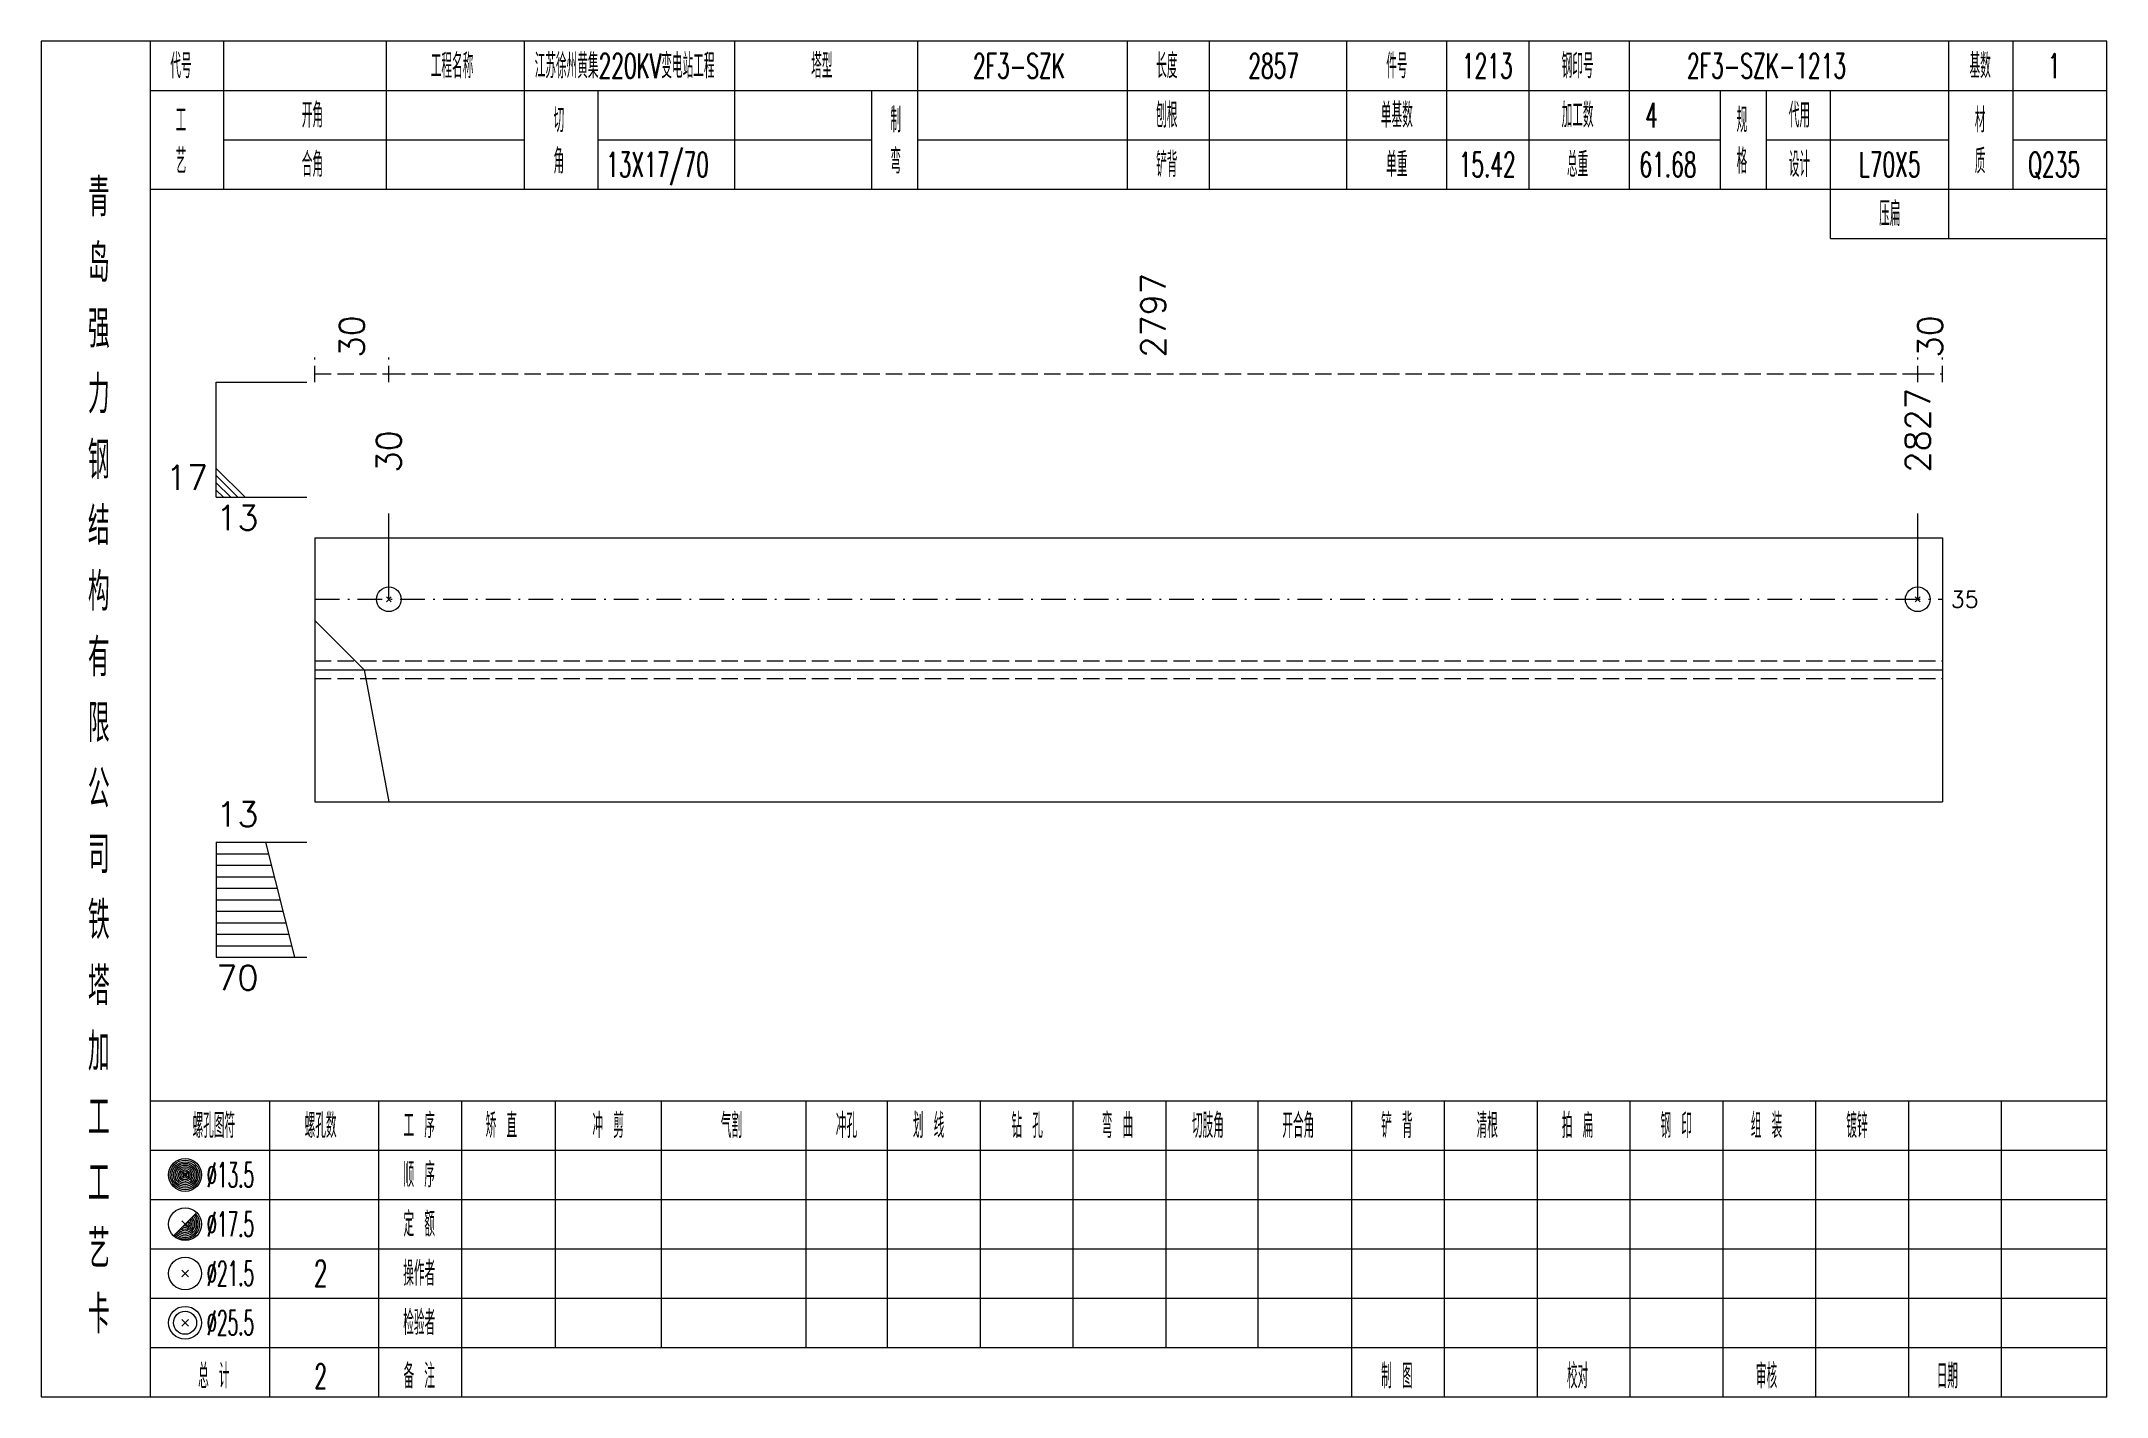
# Model space of a CAD drawing. Extents: x 0 to 4623, y -1159 to 4890.
# Drawn here: x 622.8 to 874.2, y 450 to 615 of the extents above; entities that cross this region are included whole.
import ezdxf
from ezdxf.enums import TextEntityAlignment as Align

# ---------------------------------------------------------------- set-up
doc = ezdxf.new("R2010")
doc.units = 0
doc.header["$MEASUREMENT"] = 0
doc.linetypes.add('一点画线', pattern=[5.2, 3, -1, 0.2, -1])
doc.linetypes.add('虚线', pattern=[2.75, 2, -0.75])
doc.layers.get('0').update_dxf_attribs({"linetype": 'CONTINUOUS', "lineweight": 25})
for name, color, linetype, lineweight in [('1', 7, 'CONTINUOUS', 25), ('4', 7, 'CONTINUOUS', 25), ('5', 7, 'CONTINUOUS', 25)]:
    doc.layers.add(name, color=color, linetype=linetype, lineweight=lineweight)
doc.styles.get("Standard").update_dxf_attribs({"font": 'simplex.shx', "width": 0.7, "height": 3, "bigfont": 'gbhzfs.shx'})

msp = doc.modelspace()

# ---------------------------------------------------------------- texts
at = {"color": 8, "linetype": 'Continuous', "lineweight": 9}
for s, p in [('2797', (758.15, 576.5)), ('30', (660.6, 576.5)), ('30', (852.7, 576.5))]:
    msp.add_text(s, height=3, rotation=90, dxfattribs=at).set_placement(p, align=Align.MIDDLE_LEFT)
at = {"color": 7, "linetype": 'Continuous', "lineweight": 13}
for s, p in [('2827', (851.2, 562.5)), ('30', (665.1, 562.5))]:
    msp.add_text(s, height=3, rotation=90, dxfattribs=at).set_placement(p, align=Align.MIDDLE_LEFT)
msp.add_text('17', height=3, dxfattribs=at).set_placement((643.1, 559.5), align=Align.BOTTOM_RIGHT)
for s, p in [('13', (644.1, 558.5)), ('70', (644.1, 502.5))]:
    msp.add_text(s, height=3, dxfattribs=at).set_placement(p, align=Align.TOP_LEFT)
msp.add_text('35', height=2, dxfattribs=at).set_placement((855.2, 547.071), align=Align.MIDDLE_LEFT)
msp.add_text('13', height=3, dxfattribs=at).set_placement((644.1, 518.5), align=Align.BOTTOM_LEFT)
at = {"layer": '4', "color": 1, "linetype": 'Continuous', "lineweight": 13}
for s, height, width, p in [('代号', 3, 0.6, (639.8, 612)), ('工程名称', 3, 0.6, (672.8, 612)), ('江苏徐州黄集220KV变电站工程', 3, 0.6, (693.8, 612)), ('塔型', 3, 0.6, (717.8, 612)), ('2F3-SZK', 3, 0.6, (741.8, 612)), ('长度', 3, 0.6, (759.8, 612)), ('2857', 3, 0.6, (772.8, 612)), ('件号', 3, 0.6, (787.8, 612)), ('1213', 3, 0.6, (798.8, 612)), ('钢印号', 3, 0.6, (809.8, 612)), ('2F3-SZK-1213', 3, 0.6, (832.8, 612)), ('基数', 3, 0.6, (858.8, 612)), ('1', 3, 0.6, (867.8, 612)), ('工', 3, 0.6, (639.8, 605.4)), ('开角', 3, 0.6, (655.8, 606)), ('切', 3, 0.6, (685.8, 605.4)), ('制', 3, 0.6, (726.8, 605.4)), ('刨根', 3, 0.6, (759.8, 606)), ('单基数', 3, 0.6, (787.8, 606)), ('加工数', 3, 0.6, (809.8, 606)), ('4', 3, 0.6, (818.8, 606)), ('规', 3, 0.6, (829.8, 605.4)), ('代用', 3, 0.6, (836.8, 606)), ('材', 3, 0.6, (858.8, 605.4)), ('艺', 3, 0.6, (639.8, 600.4)), ('合角', 3, 0.6, (655.8, 600)), ('角', 3, 0.6, (685.8, 600.4)), ('13X17/70', 3, 0.6, (697.8, 600)), ('弯', 3, 0.6, (726.8, 600.4)), ('铲背', 3, 0.6, (759.8, 600)), ('单重', 3, 0.6, (787.8, 600)), ('15.42', 3, 0.6, (798.8, 600)), ('总重', 3, 0.6, (809.8, 600)), ('61.68', 3, 0.6, (820.8, 600)), ('格', 3, 0.6, (829.8, 600.4)), ('设计', 3, 0.6, (836.8, 600)), ('L70X5', 3, 0.6, (847.8, 600)), ('质', 3, 0.6, (858.8, 600.4)), ('Q235', 3, 0.6, (867.8, 600)), ('青', 4.6, 0.8, (629.8, 596)), ('压扁', 3, 0.6, (847.8, 594)), ('岛', 4.6, 0.8, (629.8, 588)), ('强', 4.6, 0.8, (629.8, 580)), ('力', 4.6, 0.8, (629.8, 572)), ('钢', 4.6, 0.8, (629.8, 564)), ('结', 4.6, 0.8, (629.8, 556)), ('构', 4.6, 0.8, (629.8, 548)), ('有', 4.6, 0.8, (629.8, 540)), ('限', 4.6, 0.8, (629.8, 532)), ('公', 4.6, 0.8, (629.8, 524)), ('司', 4.6, 0.8, (629.8, 516)), ('铁', 4.6, 0.8, (629.8, 508)), ('塔', 4.6, 0.8, (629.8, 500)), ('加', 4.6, 0.8, (629.8, 492)), ('工', 4.6, 0.8, (629.8, 484)), ('螺孔图符', 3, 0.6, (643.8, 483)), ('螺孔数', 3, 0.6, (656.8, 483)), ('工 序', 3, 0.6, (668.8, 483)), ('矫 直', 3, 0.6, (678.8, 483)), ('冲 剪', 3, 0.6, (691.8, 483)), ('气割', 3, 0.6, (706.8, 483)), ('冲孔', 3, 0.6, (720.8, 483)), ('划 线', 3, 0.6, (730.8, 483)), ('钻 孔', 3, 0.6, (742.8, 483)), ('弯 曲', 3, 0.6, (753.8, 483)), ('切肢角', 3, 0.6, (764.8, 483)), ('开合角', 3, 0.6, (775.8, 483)), ('铲 背', 3, 0.6, (787.8, 483)), ('清根', 3, 0.6, (798.8, 483)), ('拍 扁', 3, 0.6, (809.8, 483)), ('钢 印', 3, 0.6, (821.8, 483)), ('组 装', 3, 0.6, (832.8, 483)), ('镀锌', 3, 0.6, (843.8, 483)), ('工', 4.6, 0.8, (629.8, 476)), ('%%C13.5', 3, 0.5, (645.8, 477)), ('顺 序', 3, 0.6, (668.8, 477)), ('定 额', 3, 0.6, (668.8, 471)), ('艺', 4.6, 0.8, (629.8, 468)), ('%%C17.5', 3, 0.5, (645.8, 471)), ('%%C21.5', 3, 0.5, (645.8, 465)), ('2', 3.2, 0.6, (656.8, 465)), ('操作者', 3, 0.6, (668.8, 465)), ('卡', 4.6, 0.8, (629.8, 460)), ('%%C25.5', 3, 0.5, (645.8, 459)), ('检验者', 3, 0.6, (668.8, 459)), ('总 计', 3, 0.6, (643.8, 452.5)), ('2', 3, 0.6, (656.8, 452.5)), ('备 注', 3, 0.6, (668.8, 452.5)), ('制 图', 3, 0.6, (787.8, 452.5)), ('校对', 3, 0.6, (809.8, 452.5)), ('审核', 3, 0.6, (832.8, 452.5)), ('日期', 3, 0.6, (854.8, 452.5))]:
    msp.add_text(s, height=height, dxfattribs=dict(at, width=width)).set_placement(p, align=Align.MIDDLE_CENTER)

# ---------------------------------------------------------------- blocks, each defined once
blk = doc.blocks.new('孔21.5')
at = {"layer": '5', "color": 7, "linetype": 'Continuous', "lineweight": 13}
for p, q in [((-0.2, -0.2), (0.2, 0.2)), ((-0.2, 0.2), (0.2, -0.2))]:
    blk.add_line(p, q, dxfattribs=at)
blk.add_circle((0, 0), 1, dxfattribs=at)

# ---------------------------------------------------------------- linework, layer by layer
at = {"color": 8, "linetype": '虚线', "lineweight": 9}
for p, q in [((656.1, 573.5), (656.1, 576.5)), ((665.1, 573.5), (665.1, 576.5)), ((665.1, 573.5), (665.1, 576.5)), ((851.2, 573.5), (851.2, 576.5)), ((851.2, 573.5), (851.2, 576.5)), ((854.2, 573.5), (854.2, 576.5)), ((656.1, 574.5), (665.1, 574.5)), ((665.1, 574.5), (851.2, 574.5)), ((851.2, 574.5), (854.2, 574.5))]:
    msp.add_line(p, q, dxfattribs=at)
at = {"color": 7, "linetype": 'Continuous', "lineweight": 13}
for p, q in [((644.1, 573.5), (655.1, 573.5)), ((644.1, 559.5), (644.1, 573.5)), ((647.6, 559.5), (644.1, 563)), ((646.725, 559.5), (644.1, 562.125)), ((645.85, 559.5), (644.1, 561.25)), ((644.975, 559.5), (644.1, 560.375)), ((644.1, 559.5), (655.1, 559.5)), ((665.1, 547.071), (665.1, 557.5)), ((851.2, 547.071), (851.2, 557.5)), ((656.1, 544.5), (662.1, 538.5)), ((662.1, 538.5), (665.1, 522.429)), ((644.1, 517.5), (655.1, 517.5)), ((644.1, 517.5), (644.1, 503.5)), ((644.1, 516.1), (650.45, 516.1)), ((650.1, 517.5), (653.6, 503.5)), ((644.1, 514.7), (650.8, 514.7)), ((644.1, 513.3), (651.15, 513.3)), ((644.1, 511.9), (651.5, 511.9)), ((644.1, 510.5), (651.85, 510.5)), ((644.1, 509.1), (652.2, 509.1)), ((644.1, 507.7), (652.55, 507.7)), ((644.1, 506.3), (652.9, 506.3)), ((644.1, 504.9), (653.25, 504.9)), ((644.1, 503.5), (655.1, 503.5))]:
    msp.add_line(p, q, dxfattribs=at)
at = {"color": 7, "linetype": 'Continuous', "lineweight": 18}
for p, q in [((656.1, 554.571), (656.1, 522.429)), ((656.1, 554.571), (854.2, 554.571)), ((854.2, 554.571), (854.2, 522.429)), ((656.1, 538.5), (854.2, 538.5))]:
    msp.add_line(p, q, dxfattribs=at)
at = {"color": 3, "linetype": '一点画线', "lineweight": 13}
msp.add_line((656.1, 547.071), (854.2, 547.071), dxfattribs=at)
at = {"color": 1, "linetype": '虚线', "lineweight": 18}
for p, q in [((656.1, 539.571), (854.2, 539.571)), ((656.1, 537.429), (854.2, 537.429))]:
    msp.add_line(p, q, dxfattribs=at)
at = {"layer": '1', "color": 7, "linetype": 'Continuous', "lineweight": 18}
msp.add_line((656.1, 522.429), (854.2, 522.429), dxfattribs=at)
at = {"layer": '4', "color": 1, "linetype": 'Continuous', "lineweight": 18}
for p, q in [((636.1, 450), (636.1, 615)), ((645, 597), (645, 615)), ((664.8, 597), (664.8, 615)), ((681.6, 597), (681.6, 615)), ((707.2, 597), (707.2, 615)), ((729.5, 597), (729.5, 615)), ((755, 597), (755, 615)), ((765, 597), (765, 615)), ((781.7, 597), (781.7, 615)), ((793.9, 597), (793.9, 615)), ((803.9, 597), (803.9, 615)), ((816.1, 597), (816.1, 615)), ((855, 591), (855, 615)), ((862.8, 597), (862.8, 615)), ((636.1, 609), (874.2, 609)), ((690.6, 597), (690.6, 609)), ((723.9, 597), (723.9, 609)), ((827.2, 597), (827.2, 609)), ((832.8, 597), (832.8, 609)), ((840.6, 591), (840.6, 609)), ((645, 603), (681.6, 603)), ((690.6, 603), (723.9, 603)), ((729.5, 603), (827.2, 603)), ((832.8, 603), (855, 603)), ((862.8, 603), (874.2, 603)), ((636.1, 597), (874.2, 597)), ((840.6, 591), (874.2, 591)), ((636.1, 486), (874.2, 486)), ((650.6, 450), (650.6, 486)), ((663.9, 450), (663.9, 486)), ((674, 450), (674, 486)), ((685.4, 456), (685.4, 486)), ((698.3, 456), (698.3, 486)), ((715.9, 456), (715.9, 486)), ((725.8, 456), (725.8, 486)), ((737.1, 456), (737.1, 486)), ((748.4, 456), (748.4, 486)), ((759.7, 456), (759.7, 486)), ((770.9, 456), (770.9, 486)), ((782.3, 456), (782.3, 486)), ((793.6, 456), (793.6, 486)), ((804.9, 456), (804.9, 486)), ((816.2, 456), (816.2, 486)), ((827.5, 456), (827.5, 486)), ((838.8, 456), (838.8, 486)), ((850.1, 456), (850.1, 486)), ((861.4, 456), (861.4, 486)), ((636.1, 480), (874.2, 480)), ((636.1, 474), (874.2, 474)), ((636.1, 468), (874.2, 468)), ((636.1, 462), (874.2, 462)), ((636.1, 456), (874.2, 456)), ((782.3, 450), (782.3, 456)), ((793.6, 450), (793.6, 456)), ((804.9, 450), (804.9, 456)), ((816.2, 450), (816.2, 456)), ((827.5, 450), (827.5, 456)), ((838.8, 450), (838.8, 456)), ((850.1, 450), (850.1, 456)), ((861.4, 450), (861.4, 456))]:
    msp.add_line(p, q, dxfattribs=at)
at = {"layer": '4', "color": 7, "linetype": 'Continuous', "lineweight": 13}
for p, q in [((640.1, 476.8), (640.5, 477.2)), ((640.5, 476.8), (640.1, 477.2)), ((638.886, 469.586), (641.714, 472.414)), ((639.9, 471.4), (640.7, 470.6)), ((639.9, 464.6), (640.7, 465.4)), ((639.9, 465.4), (640.7, 464.6)), ((639.9, 458.6), (640.7, 459.4)), ((639.9, 459.4), (640.7, 458.6))]:
    msp.add_line(p, q, dxfattribs=at)
at = {"layer": '4', "color": 1, "linetype": 'Continuous', "lineweight": 18}
msp.add_lwpolyline([(622.8, 615), (622.8, 450), (874.2, 450), (874.2, 615)], close=True, dxfattribs=at)
at = {"layer": '4', "color": 7, "linetype": 'Continuous', "lineweight": 13}
for centre, radius in [((640.3, 477), 2), ((640.3, 477), 1.8), ((640.3, 477), 1.6), ((640.3, 477), 1.4), ((640.3, 477), 1.2), ((640.3, 477), 1), ((640.3, 477), 0.8), ((640.3, 477), 0.6), ((640.3, 477), 0.4), ((640.3, 477), 0.2), ((640.3, 471), 2), ((640.3, 465), 2), ((640.3, 459), 2), ((640.3, 459), 1.4)]:
    msp.add_circle(centre, radius, dxfattribs=at)
for radius in [1.8, 1.6, 1.4, 1.2, 1, 0.8, 0.6, 0.4, 0.2]:
    msp.add_arc((640.3, 471), radius, 225, 45, dxfattribs=at)

# ---------------------------------------------------------------- block references
at = {"color": 7, "linetype": 'Continuous', "lineweight": 13, "xscale": 1.5, "yscale": 1.5, "zscale": 1.5}
for p in [(665.1, 547.071), (851.2, 547.071)]:
    msp.add_blockref('孔21.5', p, dxfattribs=at)

msp.set_redraw_order([(e.dxf.handle, doc.entitydb.next_handle()) for e in msp.query("TEXT MTEXT ATTDEF DIMENSION ARC_DIMENSION")])  # texts and dimensions are drawn at this point

doc.saveas('drawing.dxf')
